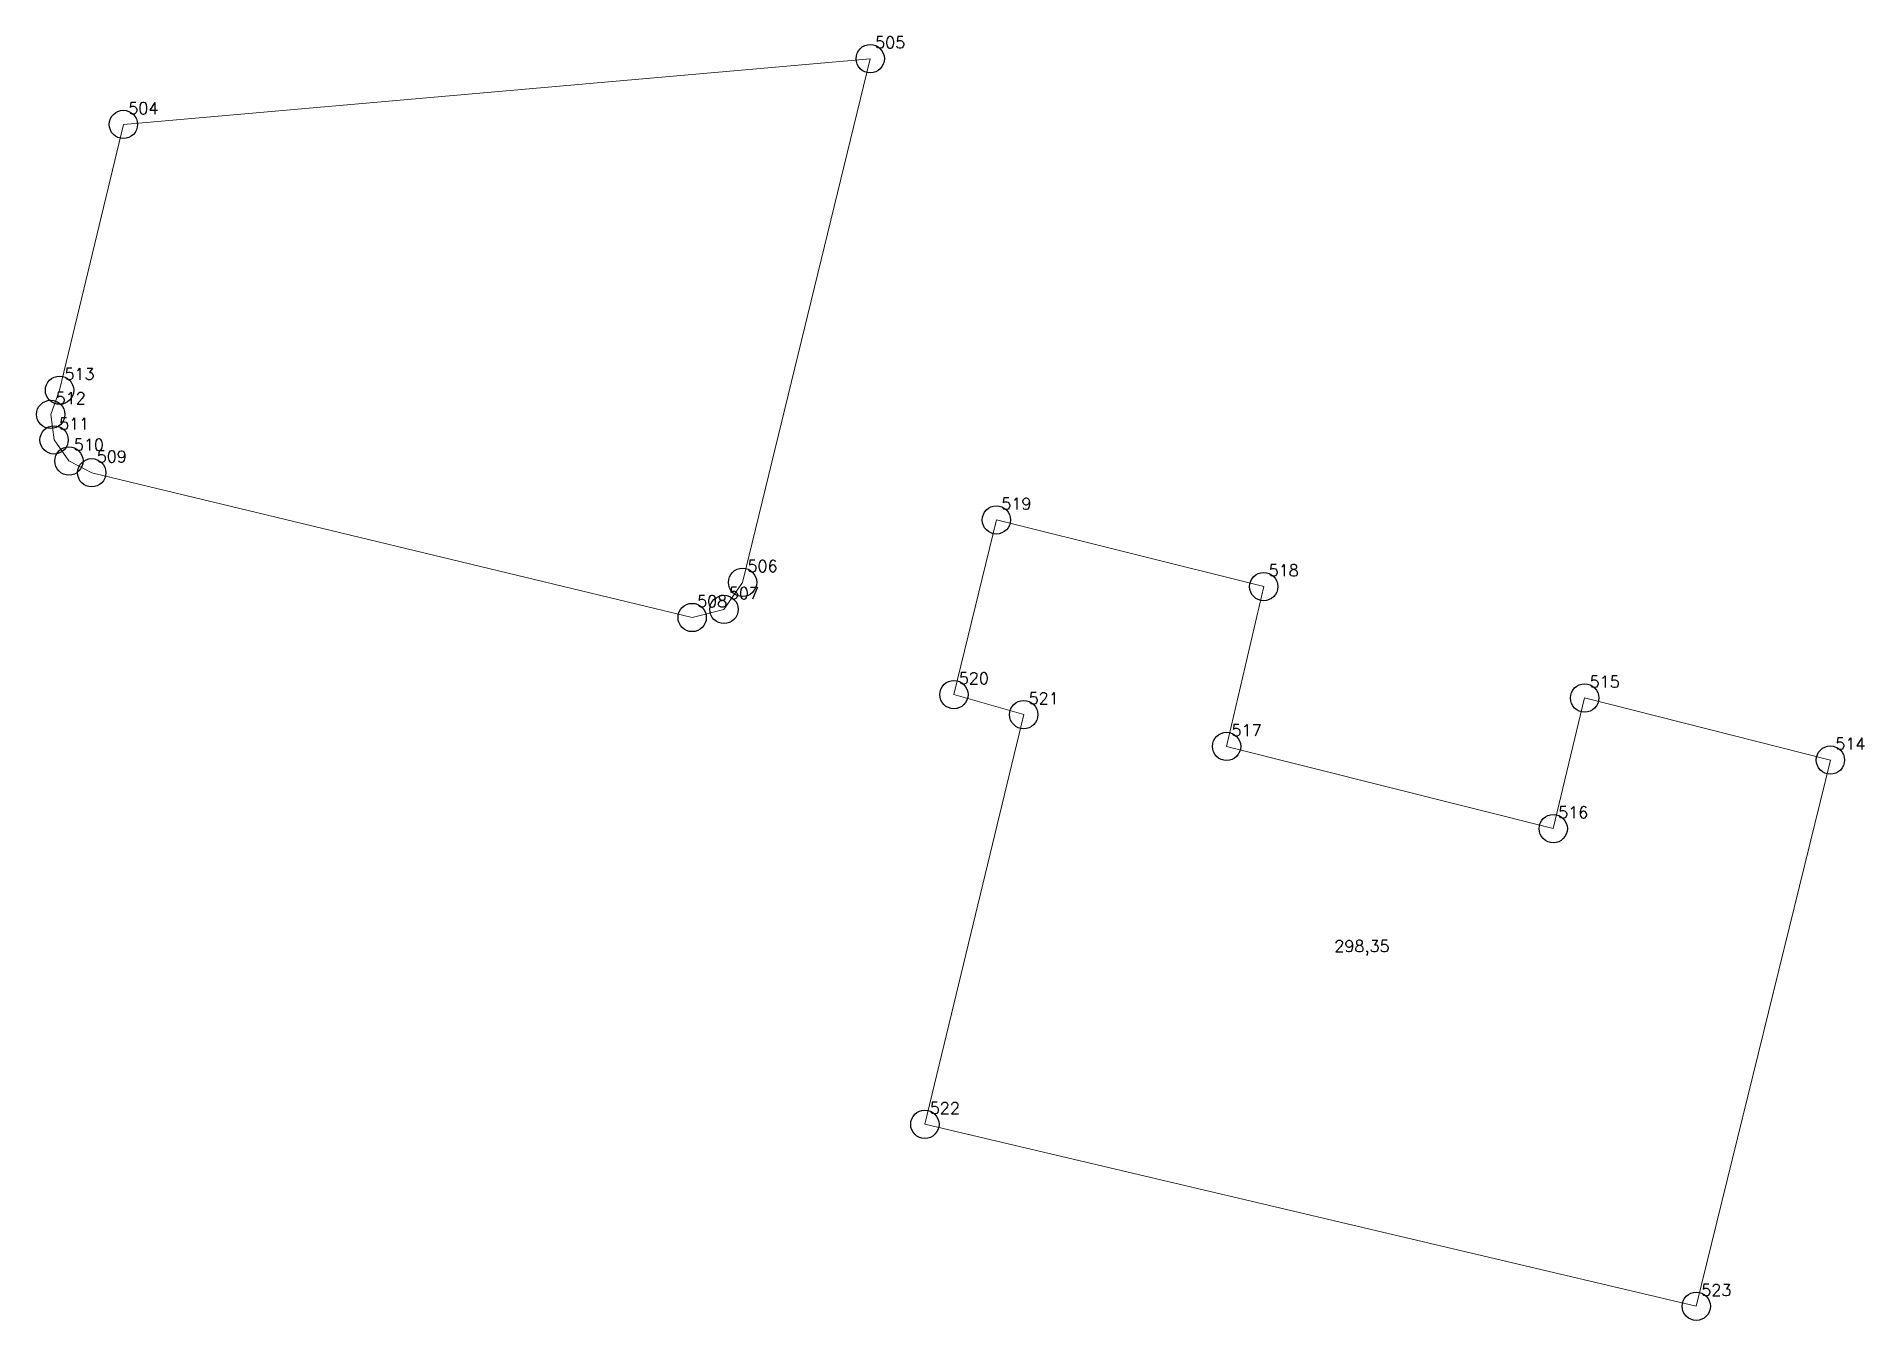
# Model space of a CAD drawing. Extents: x 1390459 to 1399894, y 355072 to 361029.
# Drawn here: x 1394392.32 to 1394440.76, y 359420.46 to 359454.48 of the extents above; entities that cross this region are included whole.
import ezdxf

# ---------------------------------------------------------------- set-up
doc = ezdxf.new("R2010")
doc.units = 0
doc.header["$PDMODE"] = 33
doc.header["$PDSIZE"] = 0.75
doc.layers.add('8 - ценная историческая застройка конец ХIX - начало ХХ века', color=7, linetype='Continuous')
doc.styles.get("Standard").update_dxf_attribs({"font": 'simplex.shx'})

msp = doc.modelspace()

# ---------------------------------------------------------------- texts
at = {"layer": '8 - ценная историческая застройка конец ХIX - начало ХХ века', "color": 7}
for s, p in [('505', (1394414.542, 359454.17)), ('504', (1394394.752, 359452.427)), ('513', (1394393.06, 359445.385)), ('512', (1394392.826, 359444.744)), ('511', (1394392.916, 359444.068)), ('510', (1394393.308, 359443.51)), ('509', (1394393.914, 359443.197)), ('519', (1394417.886, 359441.948)), ('506', (1394411.159, 359440.294)), ('518', (1394424.97, 359440.182)), ('508', (1394409.824, 359439.363)), ('507', (1394410.667, 359439.577)), ('520', (1394416.759, 359437.321)), ('515', (1394433.475, 359437.23)), ('521', (1394418.609, 359436.79)), ('517', (1394423.985, 359435.947)), ('514', (1394439.986, 359435.587)), ('516', (1394432.642, 359433.768)), ('298,35', (1394426.711, 359430.227)), ('522', (1394415.99, 359425.935)), ('523', (1394436.433, 359421.113))]:
    msp.add_text(s, height=0.3111, dxfattribs=at).set_placement(p)

# ---------------------------------------------------------------- linework, layer by layer
at = {"layer": '8 - ценная историческая застройка конец ХIX - начало ХХ века', "color": 7, "lineweight": 20}
for points in [[(1394394.623, 359452.153), (1394414.413, 359453.895)], [(1394414.413, 359453.895), (1394411.03, 359440.02)], [(1394392.931, 359445.11), (1394394.623, 359452.153)], [(1394393.784, 359442.923), (1394393.179, 359443.236), (1394392.787, 359443.794), (1394392.697, 359444.47), (1394392.931, 359445.11)], [(1394409.695, 359439.089), (1394393.784, 359442.923)], [(1394411.03, 359440.02), (1394410.538, 359439.302), (1394409.695, 359439.089)]]:
    msp.add_lwpolyline(points, dxfattribs=at)
msp.add_lwpolyline([(1394439.857, 359435.312), (1394436.303, 359420.839), (1394415.861, 359425.661), (1394418.48, 359436.515), (1394416.63, 359437.046), (1394417.757, 359441.674), (1394424.841, 359439.907), (1394423.856, 359435.673), (1394432.513, 359433.494), (1394433.345, 359436.956), (1394439.857, 359435.312)], close=True, dxfattribs=at)
at = {"layer": '8 - ценная историческая застройка конец ХIX - начало ХХ века'}
for p in [(1394414.413, 359453.895), (1394394.623, 359452.153), (1394392.931, 359445.11), (1394392.697, 359444.47), (1394392.787, 359443.794), (1394393.179, 359443.236), (1394393.784, 359442.923), (1394417.757, 359441.674), (1394411.03, 359440.02), (1394424.841, 359439.907), (1394409.695, 359439.089), (1394410.538, 359439.302), (1394416.63, 359437.046), (1394433.345, 359436.956), (1394418.48, 359436.515), (1394423.856, 359435.673), (1394439.857, 359435.312), (1394432.513, 359433.494), (1394415.861, 359425.661), (1394436.303, 359420.839)]:
    msp.add_point(p, dxfattribs=at)

msp.set_redraw_order([(e.dxf.handle, doc.entitydb.next_handle()) for e in msp.query("TEXT MTEXT ATTDEF DIMENSION ARC_DIMENSION")])  # texts and dimensions are drawn at this point

doc.saveas('drawing.dxf')
